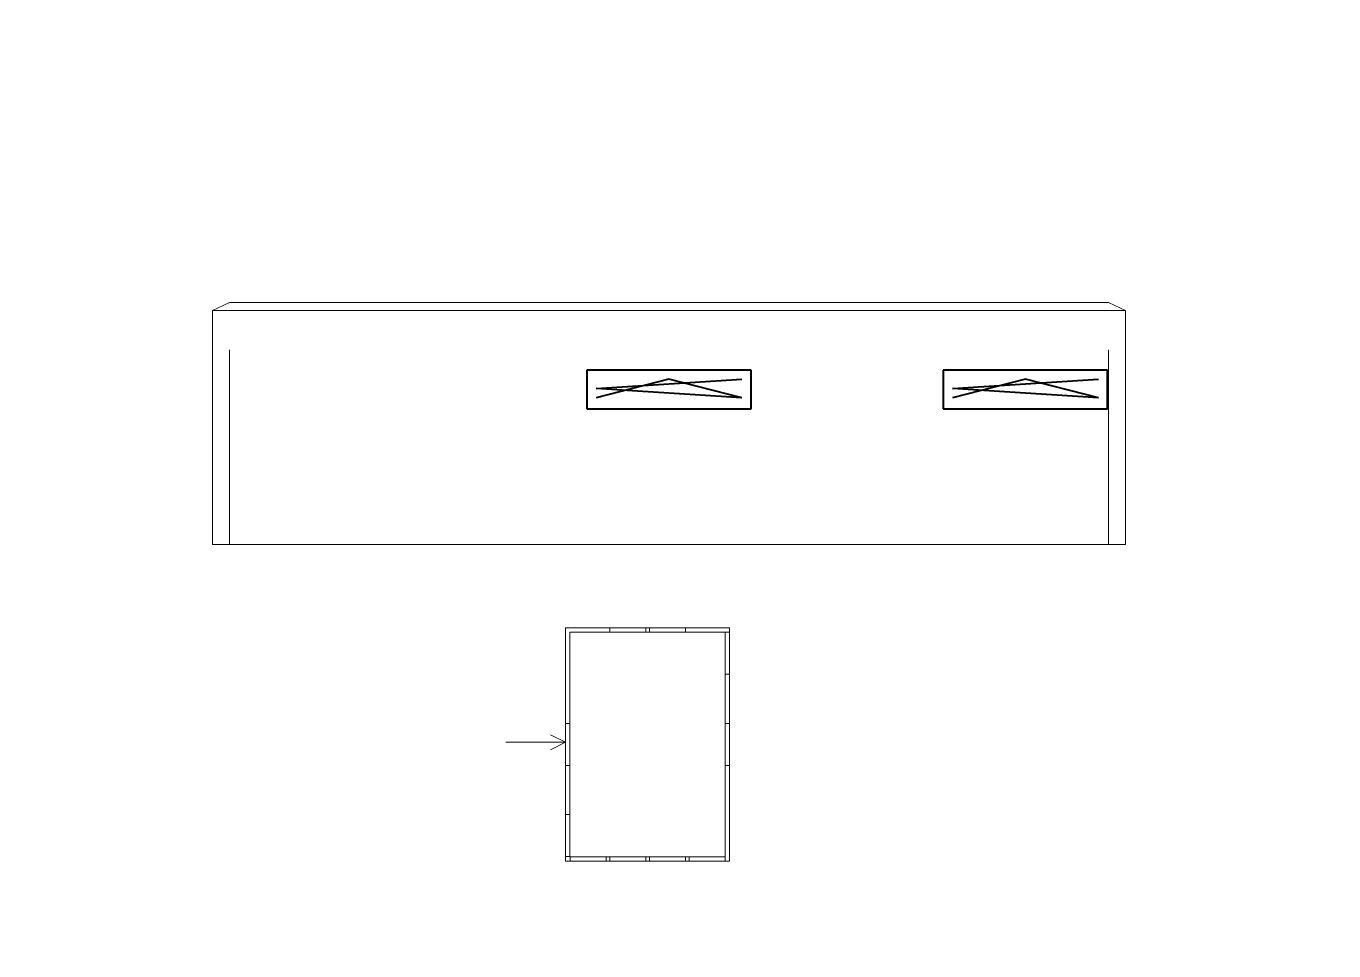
# Model space of a CAD drawing. Header units: millimetres. Extents: x 0 to 4200, y 0 to 297.
# Drawn here: x 840 to 1260, y 0 to 297 of the extents above; entities that cross this region are included whole.
import ezdxf

# ---------------------------------------------------------------- set-up
doc = ezdxf.new("R2010")
doc.units = ezdxf.units.MM
for name, pattern in [('K5LT32768', [0]), ('K5LT32769', [250, 62.5, -62.5, 62.5, -62.5]), ('K5LT32770', [250, 62.5, -62.5, 62.5, -62.5]), ('K5LT32771', [0]), ('K5LT32772', [0]), ('K5LT32773', [0]), ('K5LT_BASIC', [0])]:
    doc.linetypes.add(name, pattern=pattern)
doc.layers.add('Системный слой', color=7, linetype='Continuous')

msp = doc.modelspace()

# ---------------------------------------------------------------- linework, layer by layer
at = {"layer": 'Системный слой', "color": 5, "linetype": 'K5LT32771', "lineweight": 18}
for p, q in [((905.32475, 208.22084), (899.82475, 205.65615)), ((1187.57475, 208.22084), (905.32475, 208.22084)), ((1193.07475, 205.65615), (1187.57475, 208.22084)), ((899.82475, 205.65615), (1193.07475, 205.65615)), ((899.82475, 205.65615), (899.82475, 130.54765)), ((1193.07475, 130.54765), (1193.07475, 205.65615)), ((1020.07475, 174.04765), (1020.07475, 186.54765)), ((1020.07475, 186.54765), (1072.82475, 186.54765)), ((1072.82475, 186.54765), (1020.07475, 186.54765)), ((1020.07475, 186.54765), (1020.07475, 174.04765)), ((1072.82475, 186.54765), (1072.82475, 174.04765)), ((1072.82475, 174.04765), (1072.82475, 186.54765)), ((1134.57475, 186.54765), (1187.32475, 186.54765)), ((1134.57475, 174.04765), (1134.57475, 186.54765)), ((1187.32475, 186.54765), (1134.57475, 186.54765)), ((1134.57475, 186.54765), (1134.57475, 174.04765)), ((1187.32475, 186.54765), (1187.32475, 174.04765)), ((1187.32475, 174.04765), (1187.32475, 186.54765)), ((1072.82475, 174.04765), (1020.07475, 174.04765)), ((1020.07475, 174.04765), (1072.82475, 174.04765)), ((1187.32475, 174.04765), (1134.57475, 174.04765)), ((1134.57475, 174.04765), (1187.32475, 174.04765)), ((899.82475, 130.54765), (1193.07475, 130.54765))]:
    msp.add_line(p, q, dxfattribs=at)
at = {"layer": 'Системный слой', "color": 5, "linetype": 'K5LT32770', "lineweight": 18}
for p, q in [((905.32475, 130.54765), (905.32475, 208.22084)), ((1187.57475, 130.54765), (1187.57475, 208.22084))]:
    msp.add_line(p, q, dxfattribs=at)
at = {"layer": 'Системный слой', "color": 5, "linetype": 'K5LT_BASIC', "lineweight": 40}
for p, q in [((1072.82475, 186.54765), (1020.07475, 186.54765)), ((1020.07475, 186.54765), (1020.07475, 174.04765)), ((1072.82475, 174.04765), (1072.82475, 186.54765)), ((1187.32475, 186.54765), (1134.57475, 186.54765)), ((1134.57475, 186.54765), (1134.57475, 174.04765)), ((1187.32475, 174.04765), (1187.32475, 186.54765)), ((1023.02475, 180.58515), (1069.87475, 183.59765)), ((1046.44975, 183.59765), (1023.02475, 177.57265)), ((1069.87475, 177.57265), (1046.44975, 183.59765)), ((1137.52475, 180.58515), (1184.37475, 183.59765)), ((1160.94975, 183.59765), (1137.52475, 177.57265)), ((1184.37475, 177.57265), (1160.94975, 183.59765)), ((1069.87475, 177.57265), (1023.02475, 180.58515)), ((1184.37475, 177.57265), (1137.52475, 180.58515)), ((1020.07475, 174.04765), (1072.82475, 174.04765)), ((1134.57475, 174.04765), (1187.32475, 174.04765))]:
    msp.add_line(p, q, dxfattribs=at)
at = {"layer": 'Системный слой', "color": 3, "linetype": 'K5LT32773', "lineweight": 18}
for p, q in [((1013.25537, 103.79716), (1013.25537, 73.04268)), ((1014.66202, 73.04268), (1014.66202, 102.39051)), ((1013.25537, 59.55163), (1013.25537, 73.04268)), ((1014.66202, 73.04268), (1013.25537, 73.04268)), ((1014.66202, 59.55163), (1014.66202, 73.04268)), ((1013.25537, 59.55163), (1013.25537, 43.7588)), ((1013.25537, 59.55163), (1014.66202, 59.55163)), ((1014.66202, 43.7588), (1014.66202, 59.55163)), ((1013.25537, 30.26775), (1013.25537, 43.7588)), ((1014.66202, 43.7588), (1013.25537, 43.7588)), ((1014.66202, 30.26775), (1014.66202, 43.7588)), ((1013.25537, 30.26775), (1013.25537, 28.79716)), ((1013.25537, 30.26775), (1014.66202, 30.26775)), ((1014.66202, 30.20381), (1014.66202, 30.26775))]:
    msp.add_line(p, q, dxfattribs=at)
at = {"layer": 'Системный слой', "color": 7, "linetype": 'K5LT32768', "lineweight": 18}
for p, q in [((1027.44975, 103.79716), (1013.25537, 103.79716)), ((1014.66202, 102.39051), (1027.44975, 102.39051)), ((1027.44975, 103.79716), (1039.02264, 103.79716)), ((1027.44975, 103.79716), (1027.44975, 102.39051)), ((1027.44975, 102.39051), (1039.02264, 102.39051)), ((1040.17353, 103.79716), (1039.02264, 103.79716)), ((1039.02264, 102.39051), (1039.02264, 103.79716)), ((1039.02264, 102.39051), (1040.17353, 102.39051)), ((1040.17353, 103.79716), (1051.74642, 103.79716)), ((1040.17353, 103.79716), (1040.17353, 102.39051)), ((1040.17353, 102.39051), (1051.74642, 102.39051)), ((1065.94079, 103.79716), (1051.74642, 103.79716)), ((1051.74642, 102.39051), (1051.74642, 103.79716)), ((1051.74642, 102.39051), (1064.53414, 102.39051)), ((1064.53414, 102.39051), (1064.53414, 102.32657)), ((1064.53414, 102.32657), (1064.53414, 88.83552)), ((1065.94079, 102.32657), (1064.53414, 102.32657)), ((1065.94079, 102.32657), (1065.94079, 103.79716)), ((1065.94079, 102.32657), (1065.94079, 88.83552)), ((1064.53414, 88.83552), (1064.53414, 73.04268)), ((1064.53414, 88.83552), (1065.94079, 88.83552)), ((1065.94079, 73.04268), (1065.94079, 88.83552)), ((1065.94079, 73.04268), (1064.53414, 73.04268)), ((1064.53414, 59.55163), (1064.53414, 30.20381)), ((1064.53414, 59.55163), (1065.94079, 59.55163)), ((1065.94079, 28.79716), (1065.94079, 59.55163)), ((1014.72596, 30.20381), (1014.66202, 30.20381)), ((1026.29885, 30.20381), (1014.72596, 30.20381)), ((1014.72596, 30.20381), (1014.72596, 28.79716)), ((1026.29885, 30.20381), (1014.72596, 30.20381)), ((1014.72596, 30.20381), (1014.72596, 28.79716)), ((1027.44975, 30.20381), (1026.29885, 30.20381)), ((1026.29885, 28.79716), (1026.29885, 30.20381)), ((1026.29885, 28.79716), (1026.29885, 30.20381)), ((1039.02264, 30.20381), (1027.44975, 30.20381)), ((1027.44975, 30.20381), (1027.44975, 28.79716)), ((1039.02264, 30.20381), (1027.44975, 30.20381)), ((1027.44975, 30.20381), (1027.44975, 28.79716)), ((1040.17353, 30.20381), (1039.02264, 30.20381)), ((1039.02264, 28.79716), (1039.02264, 30.20381)), ((1039.02264, 28.79716), (1039.02264, 30.20381)), ((1051.74642, 30.20381), (1040.17353, 30.20381)), ((1040.17353, 30.20381), (1040.17353, 28.79716)), ((1051.74642, 30.20381), (1040.17353, 30.20381)), ((1040.17353, 30.20381), (1040.17353, 28.79716)), ((1052.89732, 30.20381), (1051.74642, 30.20381)), ((1051.74642, 28.79716), (1051.74642, 30.20381)), ((1051.74642, 28.79716), (1051.74642, 30.20381)), ((1064.47021, 30.20381), (1052.89732, 30.20381)), ((1052.89732, 30.20381), (1052.89732, 28.79716)), ((1064.47021, 30.20381), (1052.89732, 30.20381)), ((1052.89732, 30.20381), (1052.89732, 28.79716)), ((1064.53414, 30.20381), (1064.47021, 30.20381)), ((1064.47021, 28.79716), (1064.47021, 30.20381)), ((1064.47021, 28.79716), (1064.47021, 30.20381)), ((1013.25537, 28.79716), (1014.72596, 28.79716)), ((1026.29885, 28.79716), (1014.72596, 28.79716)), ((1026.29885, 28.79716), (1014.72596, 28.79716)), ((1026.29885, 28.79716), (1027.44975, 28.79716)), ((1039.02264, 28.79716), (1027.44975, 28.79716)), ((1039.02264, 28.79716), (1027.44975, 28.79716)), ((1039.02264, 28.79716), (1040.17353, 28.79716)), ((1051.74642, 28.79716), (1040.17353, 28.79716)), ((1051.74642, 28.79716), (1040.17353, 28.79716)), ((1051.74642, 28.79716), (1052.89732, 28.79716)), ((1064.47021, 28.79716), (1052.89732, 28.79716)), ((1064.47021, 28.79716), (1052.89732, 28.79716)), ((1064.47021, 28.79716), (1065.94079, 28.79716))]:
    msp.add_line(p, q, dxfattribs=at)
at = {"layer": 'Системный слой', "color": 7, "linetype": 'K5LT32769', "lineweight": 18}
for p, q in [((1064.53414, 73.04268), (1064.53414, 59.55163)), ((1065.94079, 73.04268), (1065.94079, 59.55163))]:
    msp.add_line(p, q, dxfattribs=at)
at = {"layer": 'Системный слой', "color": 1, "linetype": 'K5LT32772', "lineweight": 18}
for q in [(1008.45998, 69.39818), (994.07379, 67.00048), (1008.45998, 64.60279)]:
    msp.add_line((1013.25537, 67.00048), q, dxfattribs=at)

doc.saveas('drawing.dxf')
